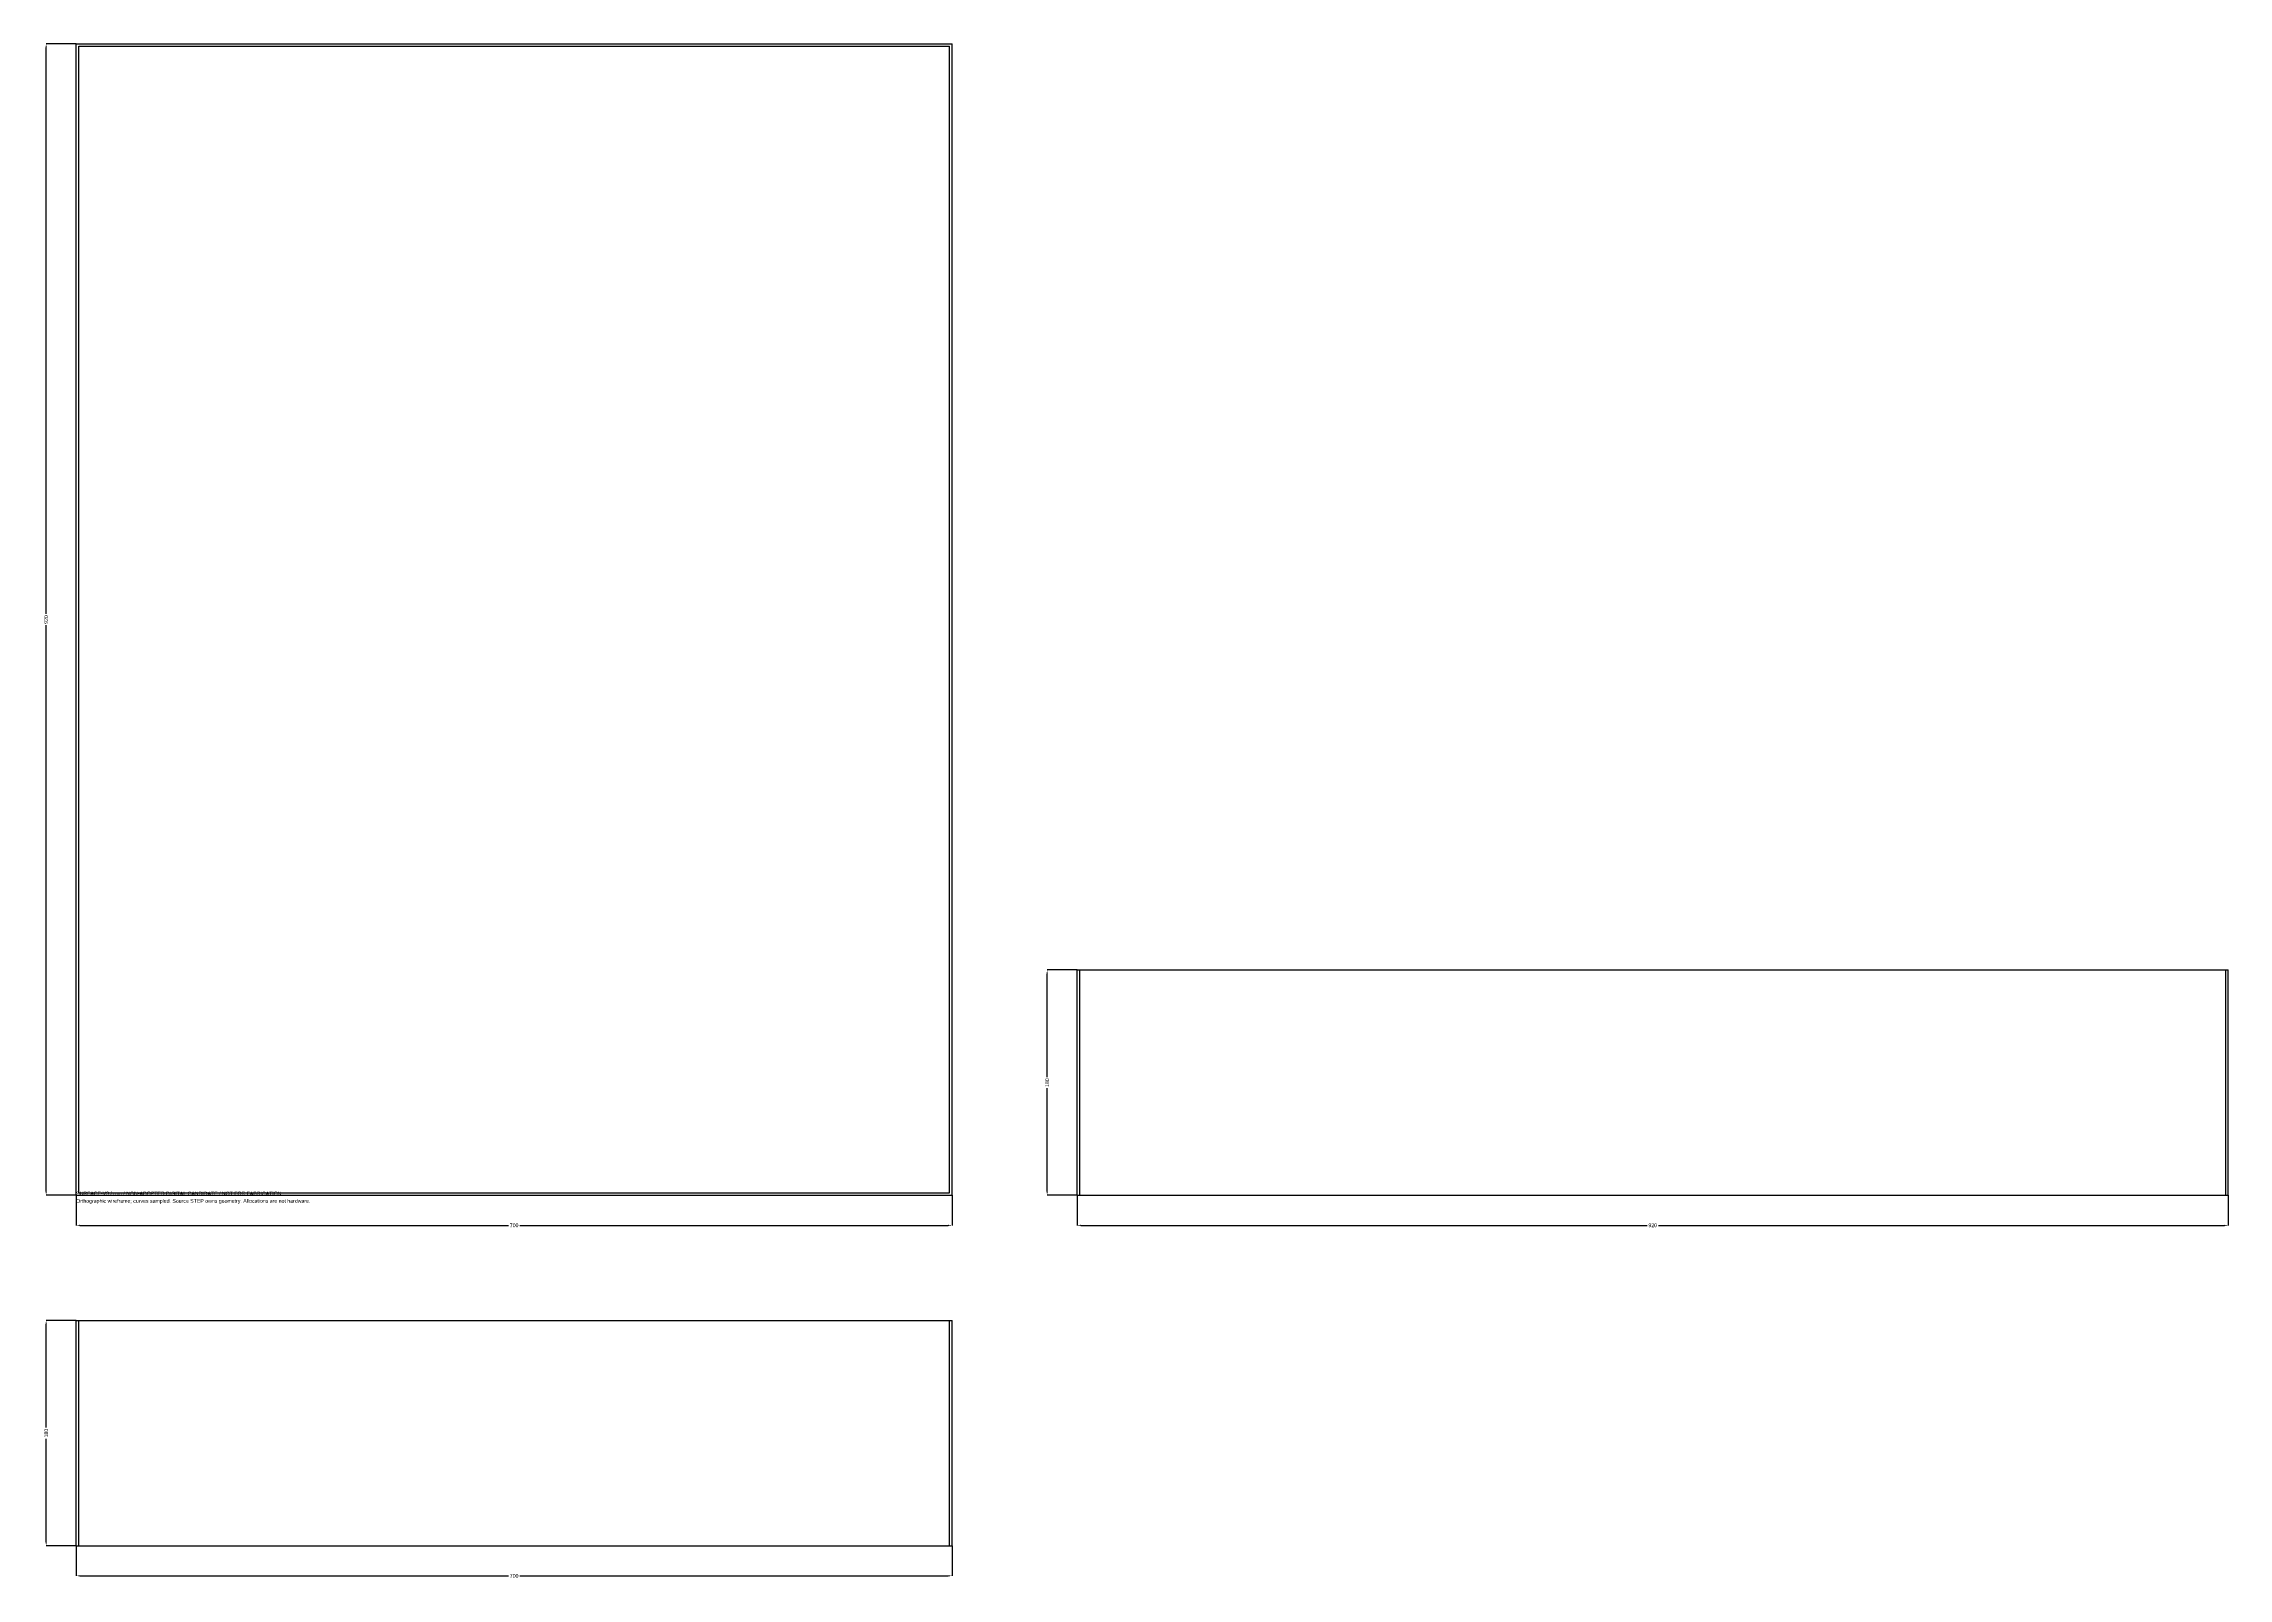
# Model space of a CAD drawing. Header units: millimetres. Extents: x -26 to 1720, y -306 to 920.
import ezdxf

# ---------------------------------------------------------------- set-up
doc = ezdxf.new("R2010")
doc.units = ezdxf.units.MM
for name, color, linetype in [('DIMENSIONS', 7, 'Continuous'), ('NOTES', 7, 'Continuous'), ('XY', 7, 'Continuous'), ('XZ', 7, 'Continuous'), ('YZ', 7, 'Continuous')]:
    doc.layers.add(name, color=color, linetype=linetype)
doc.dimstyles.get("Standard").update_dxf_attribs({"dimtxt": 2.5, "dimasz": 2.5, "dimexe": 1.25, "dimexo": 0.625, "dimtad": 1, "dimcen": 2.5, "dimazin": 3, "dimtfac": 1, "dimtmove": 0, "dimatfit": 3})

# ---------------------------------------------------------------- blocks, each defined once
blk = doc.blocks.new('_CLOSEDFILLED')
at = {"color": 0, "linetype": 'BYBLOCK'}
blk.add_solid([(-1, 0.16), (0, 0), (-1, -0.16)], dxfattribs=at)
blk = doc.blocks.new('*D1')
for p, q in [((0, 0), (0, -24)), ((700, 0), (700, -24)), ((3, -24), (345.5, -24)), ((354.5, -24), (697, -24))]:
    blk.add_line(p, q)
at = {"layer": 'Defpoints'}
for p in [(0, 0), (700, 0), (0, -24)]:
    blk.add_point(p, dxfattribs=at)
at = {"layer": 'DIMENSIONS', "xscale": 3, "yscale": 3, "rotation": 180}
blk.add_blockref('_CLOSEDFILLED', (0, -24), dxfattribs=at)
at = {"layer": 'DIMENSIONS', "xscale": 3, "yscale": 3}
blk.add_blockref('_CLOSEDFILLED', (700, -24), dxfattribs=at)
at = {"layer": 'DIMENSIONS', "insert": (350, -24), "char_height": 3, "attachment_point": 5}
blk.add_mtext('700', dxfattribs=at)
blk = doc.blocks.new('*D2')
for p, q in [((0, 920), (-24, 920)), ((-24, 464.5), (-24, 917)), ((-24, 3), (-24, 455.5)), ((0, 0), (-24, 0))]:
    blk.add_line(p, q)
at = {"layer": 'Defpoints'}
for p in [(0, 920), (-24, 0), (0, 0)]:
    blk.add_point(p, dxfattribs=at)
at = {"layer": 'DIMENSIONS', "xscale": 3, "yscale": 3}
for p, rotation in [((-24, 920), 90), ((-24, 0), 270)]:
    blk.add_blockref('_CLOSEDFILLED', p, dxfattribs=dict(at, rotation=rotation))
at = {"layer": 'DIMENSIONS', "insert": (-24, 460), "char_height": 3, "attachment_point": 5, "rotation": 90}
blk.add_mtext('920', dxfattribs=at)
blk = doc.blocks.new('*D3')
for p, q in [((0, -280), (0, -304)), ((700, -280), (700, -304)), ((3, -304), (345.5, -304)), ((354.5, -304), (697, -304))]:
    blk.add_line(p, q)
at = {"layer": 'Defpoints'}
for p in [(0, -280), (700, -280), (0, -304)]:
    blk.add_point(p, dxfattribs=at)
at = {"layer": 'DIMENSIONS', "xscale": 3, "yscale": 3, "rotation": 180}
blk.add_blockref('_CLOSEDFILLED', (0, -304), dxfattribs=at)
at = {"layer": 'DIMENSIONS', "xscale": 3, "yscale": 3}
blk.add_blockref('_CLOSEDFILLED', (700, -304), dxfattribs=at)
at = {"layer": 'DIMENSIONS', "insert": (350, -304), "char_height": 3, "attachment_point": 5}
blk.add_mtext('700', dxfattribs=at)
blk = doc.blocks.new('*D4')
for p, q in [((0, -100), (-24, -100)), ((-24, -185.5), (-24, -103)), ((-24, -277), (-24, -194.5)), ((0, -280), (-24, -280))]:
    blk.add_line(p, q)
at = {"layer": 'Defpoints'}
for p in [(0, -100), (-24, -280), (0, -280)]:
    blk.add_point(p, dxfattribs=at)
at = {"layer": 'DIMENSIONS', "xscale": 3, "yscale": 3}
for p, rotation in [((-24, -100), 90), ((-24, -280), 270)]:
    blk.add_blockref('_CLOSEDFILLED', p, dxfattribs=dict(at, rotation=rotation))
at = {"layer": 'DIMENSIONS', "insert": (-24, -190), "char_height": 3, "attachment_point": 5, "rotation": 90}
blk.add_mtext('180', dxfattribs=at)
blk = doc.blocks.new('*D5')
for p, q in [((800, 0), (800, -24)), ((1720, 0), (1720, -24)), ((803, -24), (1255.5, -24)), ((1264.5, -24), (1717, -24))]:
    blk.add_line(p, q)
at = {"layer": 'Defpoints'}
for p in [(800, 0), (1720, 0), (800, -24)]:
    blk.add_point(p, dxfattribs=at)
at = {"layer": 'DIMENSIONS', "xscale": 3, "yscale": 3, "rotation": 180}
blk.add_blockref('_CLOSEDFILLED', (800, -24), dxfattribs=at)
at = {"layer": 'DIMENSIONS', "xscale": 3, "yscale": 3}
blk.add_blockref('_CLOSEDFILLED', (1720, -24), dxfattribs=at)
at = {"layer": 'DIMENSIONS', "insert": (1260, -24), "char_height": 3, "attachment_point": 5}
blk.add_mtext('920', dxfattribs=at)
blk = doc.blocks.new('*D6')
for p, q in [((800, 180), (776, 180)), ((776, 94.5), (776, 177)), ((776, 3), (776, 85.5)), ((800, 0), (776, 0))]:
    blk.add_line(p, q)
at = {"layer": 'Defpoints'}
for p in [(800, 180), (776, 0), (800, 0)]:
    blk.add_point(p, dxfattribs=at)
at = {"layer": 'DIMENSIONS', "xscale": 3, "yscale": 3}
for p, rotation in [((776, 180), 90), ((776, 0), 270)]:
    blk.add_blockref('_CLOSEDFILLED', p, dxfattribs=dict(at, rotation=rotation))
at = {"layer": 'DIMENSIONS', "insert": (776, 90), "char_height": 3, "attachment_point": 5, "rotation": 90}
blk.add_mtext('180', dxfattribs=at)

msp = doc.modelspace()

# ---------------------------------------------------------------- linework, layer by layer
at = {"layer": 'XY'}
for points in [[(0, 0), (0, 920)], [(0, 0), (0, 920)], [(0, 920), (700, 920)], [(0, 920), (700, 920)], [(2, 2), (2, 918)], [(2, 918), (698, 918)], [(2, 2), (2, 918)], [(2, 918), (698, 918)], [(698, 2), (698, 918)], [(698, 2), (698, 918)], [(700, 0), (700, 920)], [(700, 0), (700, 920)], [(0, 0), (700, 0)], [(0, 0), (700, 0)], [(2, 2), (698, 2)], [(2, 2), (698, 2)]]:
    msp.add_lwpolyline(points, dxfattribs=at)
at = {"layer": 'XZ'}
for points in [[(0, -280), (0, -100)], [(0, -280), (0, -100)], [(0, -100), (700, -100)], [(0, -100), (700, -100)], [(2, -100), (698, -100)], [(2, -100), (698, -100)], [(2, -280), (2, -100)], [(2, -280), (2, -100)], [(698, -280), (698, -100)], [(698, -280), (698, -100)], [(700, -280), (700, -100)], [(700, -280), (700, -100)], [(0, -280), (700, -280)], [(0, -280), (700, -280)], [(2, -280), (698, -280)], [(2, -280), (698, -280)]]:
    msp.add_lwpolyline(points, dxfattribs=at)
at = {"layer": 'YZ'}
for points in [[(800, 0), (800, 180)], [(800, 180), (1720, 180)], [(800, 0), (800, 180)], [(800, 180), (1720, 180)], [(802, 180), (1718, 180)], [(802, 180), (1718, 180)], [(802, 0), (802, 180)], [(802, 0), (802, 180)], [(1718, 0), (1718, 180)], [(1718, 0), (1718, 180)], [(1720, 0), (1720, 180)], [(1720, 0), (1720, 180)], [(800, 0), (1720, 0)], [(800, 0), (1720, 0)], [(802, 0), (1718, 0)], [(802, 0), (1718, 0)]]:
    msp.add_lwpolyline(points, dxfattribs=at)

# ---------------------------------------------------------------- texts
at = {"layer": 'NOTES'}
for s, p in [('SURFACE-V3 / mm / NON-ADOPTED DIGITAL CANDIDATE / NOT FOR FABRICATION', (0, 0)), ('Orthographic wireframe; curves sampled. Source STEP owns geometry. Allocations are not hardware.', (0, -6))]:
    msp.add_text(s, height=3, dxfattribs=at).set_placement(p)

# ---------------------------------------------------------------- dimensions: what is measured, and where the dimension line sits
at = {"layer": 'DIMENSIONS'}
for base, p1, p2, picture, middle in [((-24, 0), (0, 0), (0, 920), '*D2', (-24, 460)), ((776, 0), (800, 0), (800, 180), '*D6', (776, 90)), ((-24, -280), (0, -280), (0, -100), '*D4', (-24, -190))]:
    dim = msp.add_linear_dim(base=base, p1=p1, p2=p2, angle=90, dimstyle='Standard', override={"dimtxt": 3, "dimasz": 3, "dimdec": 3}, dxfattribs=at)
    dim.commit()
    dim.dimension.update_dxf_attribs({"geometry": picture, "text_midpoint": middle})
for base, p1, p2, picture, middle in [((0, -24), (0, 0), (700, 0), '*D1', (350, -24)), ((800, -24), (800, 0), (1720, 0), '*D5', (1260, -24)), ((0, -304), (0, -280), (700, -280), '*D3', (350, -304))]:
    dim = msp.add_linear_dim(base=base, p1=p1, p2=p2, dimstyle='Standard', override={"dimtxt": 3, "dimasz": 3, "dimdec": 3}, dxfattribs=at)
    dim.commit()
    dim.dimension.update_dxf_attribs({"geometry": picture, "text_midpoint": middle})

doc.saveas('drawing.dxf')
